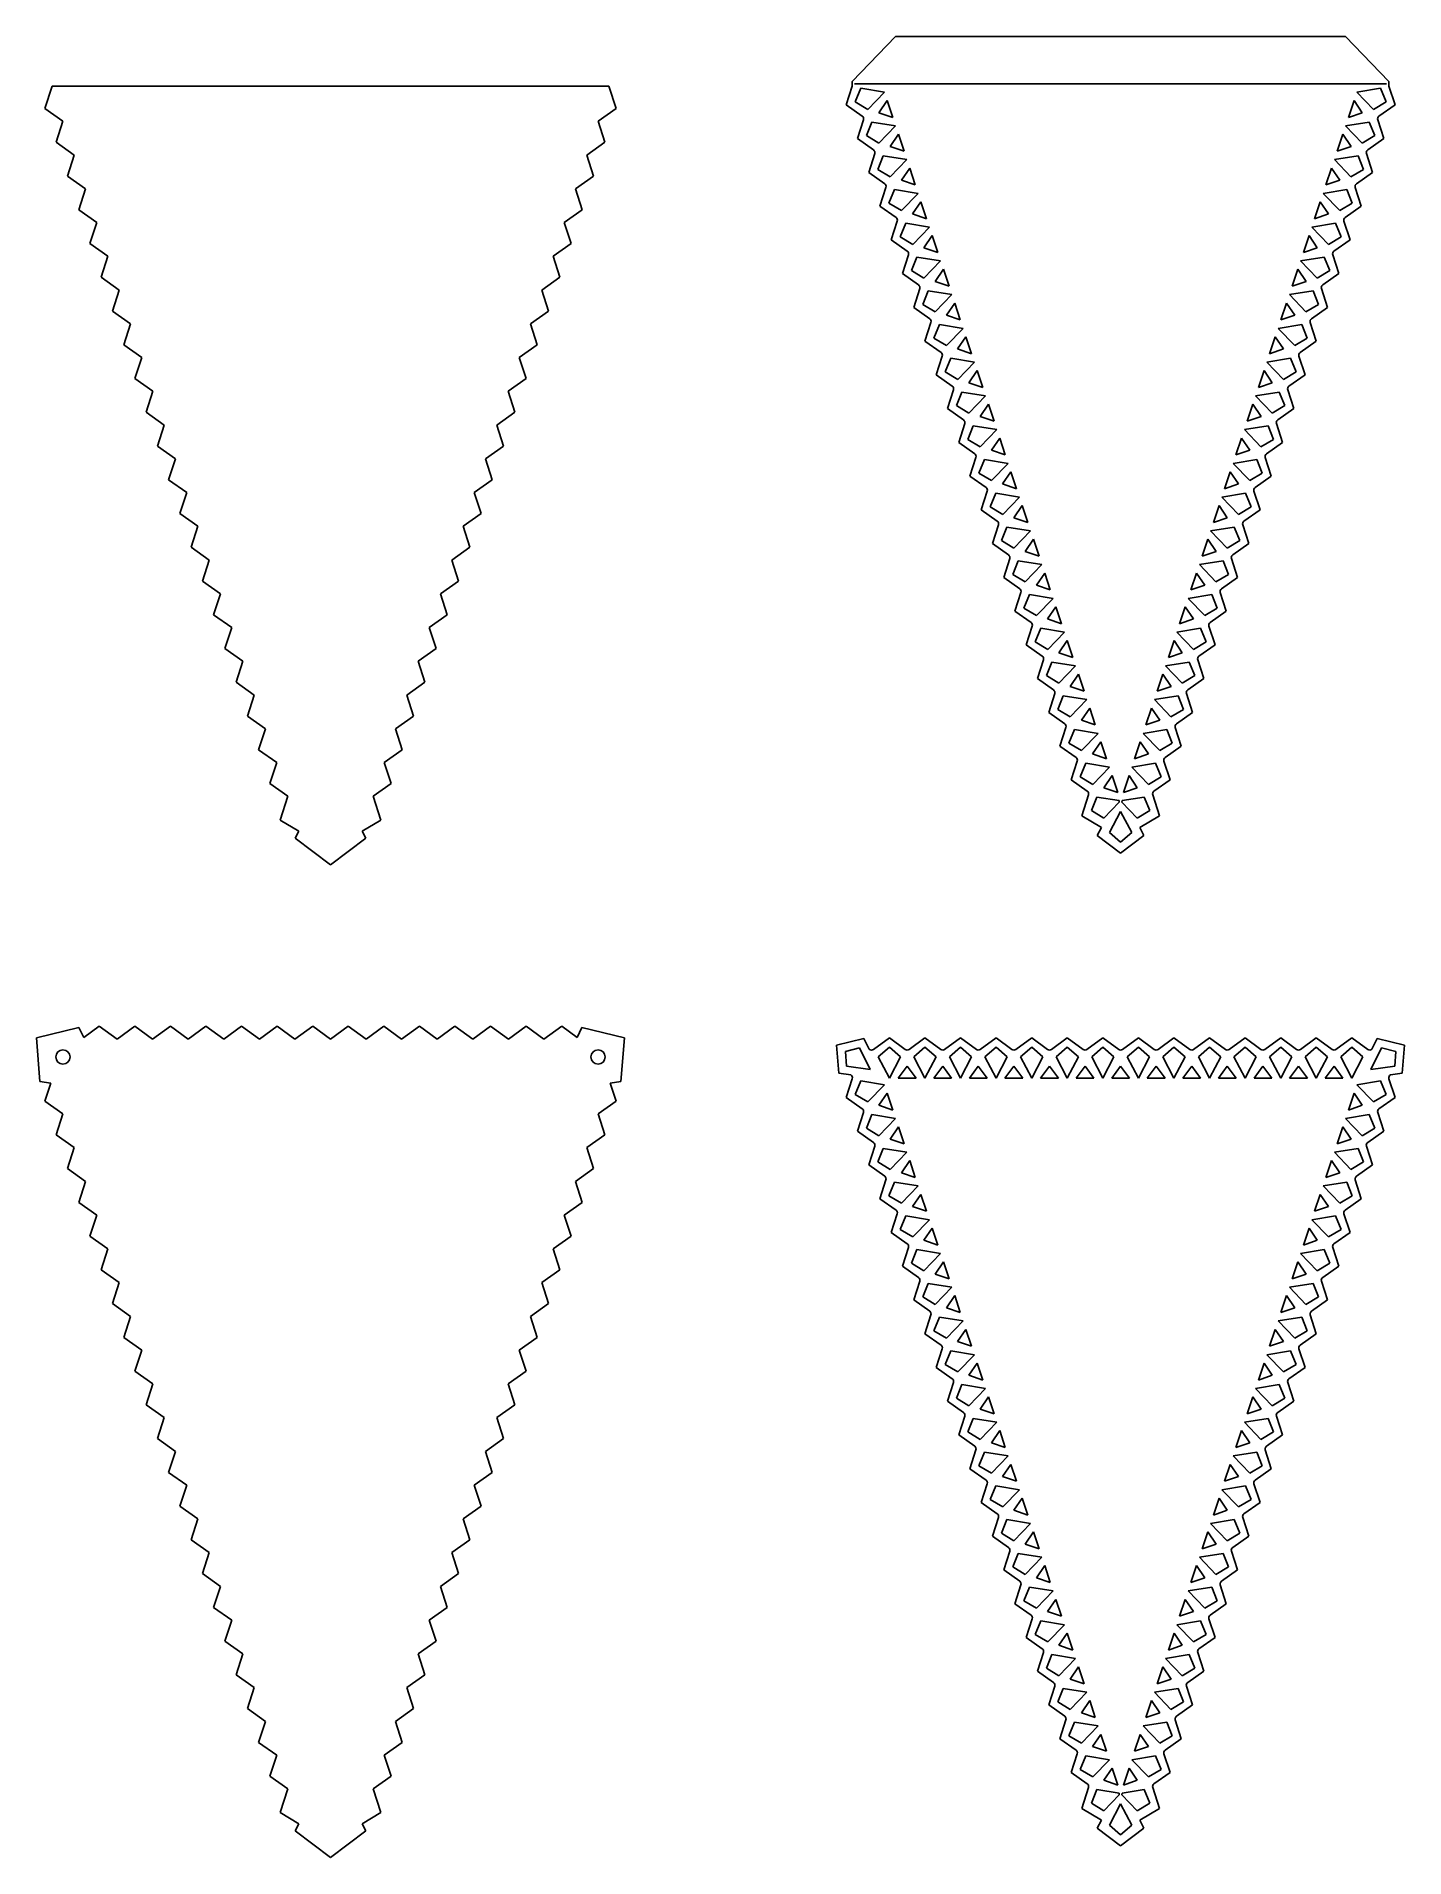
# Model space of a CAD drawing. Extents: x -1162 to -873, y 615 to 1000.
import ezdxf

# ---------------------------------------------------------------- set-up
doc = ezdxf.new("R2010")
doc.units = 0
doc.layers.get('0').update_dxf_attribs({"linetype": 'CONTINUOUS'})

msp = doc.modelspace()

# ---------------------------------------------------------------- linework, layer by layer
for p, q in [((-989.878614, 990.557107), (-980.701519, 1000.057107)), ((-980.701519, 1000.057107), (-885.591876, 1000.057107)), ((-885.591876, 1000.057107), (-876.414782, 990.557107)), ((-1160.541322, 984.808409), (-1159.008496, 989.557107)), ((-1159.008496, 989.557107), (-1041.34144, 989.557107)), ((-1039.808614, 984.808409), (-1041.34144, 989.557107)), ((-991.158051, 985.593409), (-989.878614, 989.557107)), ((-989.878614, 989.557107), (-989.878614, 990.557107)), ((-989.378614, 990.057107), (-876.914782, 990.057107)), ((-876.414782, 989.557107), (-876.414782, 990.557107)), ((-875.135345, 985.593409), (-876.414782, 989.557107)), ((-991.158051, 985.593409), (-987.756282, 983.190111)), ((-988.091414, 989.097715), (-989.254924, 986.227784)), ((-986.602157, 984.629945), (-989.254924, 986.227784)), ((-983.086842, 988.283812), (-988.091414, 989.097715)), ((-983.086842, 988.283812), (-986.602157, 984.629945)), ((-984.243486, 983.93476), (-982.492316, 986.500235)), ((-982.492316, 986.500235), (-981.303265, 982.933082)), ((-883.801079, 986.500235), (-884.99013, 982.933082)), ((-882.049909, 983.93476), (-883.801079, 986.500235)), ((-883.206553, 988.283812), (-878.201981, 989.097715)), ((-883.206553, 988.283812), (-879.691238, 984.629945)), ((-879.691238, 984.629945), (-877.038472, 986.227784)), ((-875.135345, 985.593409), (-878.537114, 983.190111)), ((-878.201981, 989.097715), (-877.038472, 986.227784)), ((-1160.541322, 984.808409), (-1156.729594, 982.115481)), ((-1158.163219, 977.674103), (-1156.729594, 982.115481)), ((-1039.808614, 984.808409), (-1043.620342, 982.115481)), ((-1042.186716, 977.674103), (-1043.620342, 982.115481)), ((-988.779949, 978.459103), (-987.500512, 982.422802)), ((-985.713311, 981.963408), (-986.876822, 979.093478)), ((-980.70874, 981.149506), (-985.713311, 981.963408)), ((-984.243486, 983.93476), (-981.303265, 982.933082)), ((-885.584656, 981.149506), (-880.580084, 981.963408)), ((-882.049909, 983.93476), (-884.99013, 982.933082)), ((-880.580084, 981.963408), (-879.416574, 979.093478)), ((-877.513447, 978.459103), (-878.792883, 982.422802)), ((-988.779949, 978.459103), (-985.378179, 976.055804)), ((-984.224055, 977.49564), (-986.876822, 979.093478)), ((-980.70874, 981.149506), (-984.224055, 977.49564)), ((-981.865384, 976.800455), (-980.114214, 979.365929)), ((-978.925163, 975.798776), (-980.114214, 979.365929)), ((-887.368232, 975.798776), (-886.179181, 979.365929)), ((-884.428011, 976.800455), (-886.179181, 979.365929)), ((-885.584656, 981.149506), (-882.06934, 977.49564)), ((-882.06934, 977.49564), (-879.416574, 979.093478)), ((-877.513447, 978.459103), (-880.915216, 976.055804)), ((-1158.163219, 977.674103), (-1154.351492, 974.981175)), ((-1155.785117, 970.539796), (-1154.351492, 974.981175)), ((-1042.186716, 977.674103), (-1045.998444, 974.981175)), ((-1044.564819, 970.539796), (-1045.998444, 974.981175)), ((-986.401846, 971.324797), (-985.12241, 975.288497)), ((-983.33521, 974.829103), (-984.498719, 971.959172)), ((-978.330638, 974.0152), (-983.33521, 974.829103)), ((-981.865384, 976.800455), (-978.925163, 975.798776)), ((-978.330638, 974.0152), (-981.845953, 970.361335)), ((-887.962758, 974.0152), (-882.958186, 974.829103)), ((-887.962758, 974.0152), (-884.447442, 970.361335)), ((-884.428011, 976.800455), (-887.368232, 975.798776)), ((-882.958186, 974.829103), (-881.794676, 971.959172)), ((-879.891549, 971.324797), (-881.170985, 975.288497)), ((-1155.785117, 970.539796), (-1151.97339, 967.846869)), ((-1044.564819, 970.539796), (-1048.376546, 967.846869)), ((-986.401846, 971.324797), (-983.000077, 968.921499)), ((-981.845953, 970.361335), (-984.498719, 971.959172)), ((-979.487282, 969.666149), (-977.736112, 972.231624)), ((-977.736112, 972.231624), (-976.547061, 968.66447)), ((-888.557283, 972.231624), (-889.746334, 968.66447)), ((-886.806113, 969.666149), (-888.557283, 972.231624)), ((-884.447442, 970.361335), (-881.794676, 971.959172)), ((-879.891549, 971.324797), (-883.293318, 968.921499)), ((-1153.407016, 963.405491), (-1151.97339, 967.846869)), ((-1046.94292, 963.405491), (-1048.376546, 967.846869)), ((-984.023744, 964.190491), (-982.744308, 968.154191)), ((-980.957108, 967.694798), (-982.120617, 964.824867)), ((-975.952536, 966.880894), (-980.957108, 967.694798)), ((-979.487282, 969.666149), (-976.547061, 968.66447)), ((-975.952536, 966.880894), (-979.467851, 963.227028)), ((-890.34086, 966.880894), (-885.336288, 967.694798)), ((-890.34086, 966.880894), (-886.825544, 963.227028)), ((-886.806113, 969.666149), (-889.746334, 968.66447)), ((-885.336288, 967.694798), (-884.172778, 964.824867)), ((-882.269651, 964.190491), (-883.549088, 968.154191)), ((-1153.407016, 963.405491), (-1149.595288, 960.712563)), ((-1046.94292, 963.405491), (-1050.754648, 960.712563)), ((-984.023744, 964.190491), (-980.621975, 961.787194)), ((-979.467851, 963.227028), (-982.120617, 964.824867)), ((-977.10918, 962.531843), (-975.35801, 965.097318)), ((-977.10918, 962.531843), (-974.168959, 961.530165)), ((-974.168959, 961.530165), (-975.35801, 965.097318)), ((-892.124436, 961.530165), (-890.935385, 965.097318)), ((-889.184215, 962.531843), (-892.124436, 961.530165)), ((-889.184215, 962.531843), (-890.935385, 965.097318)), ((-886.825544, 963.227028), (-884.172778, 964.824867)), ((-882.269651, 964.190491), (-885.67142, 961.787194)), ((-1151.028913, 956.271184), (-1149.595288, 960.712563)), ((-1049.321022, 956.271184), (-1050.754648, 960.712563)), ((-981.645642, 957.056185), (-980.366206, 961.019885)), ((-978.579006, 960.560491), (-979.742515, 957.690561)), ((-973.574434, 959.746588), (-978.579006, 960.560491)), ((-973.574434, 959.746588), (-977.089749, 956.092723)), ((-892.718962, 959.746588), (-887.71439, 960.560491)), ((-892.718962, 959.746588), (-889.203646, 956.092723)), ((-887.71439, 960.560491), (-886.55088, 957.690561)), ((-884.647753, 957.056185), (-885.92719, 961.019885)), ((-1151.028913, 956.271184), (-1147.217186, 953.578258)), ((-1049.321022, 956.271184), (-1053.13275, 953.578258)), ((-981.645642, 957.056185), (-978.243873, 954.652888)), ((-977.089749, 956.092723), (-979.742515, 957.690561)), ((-974.731078, 955.397537), (-972.979908, 957.963012)), ((-974.731078, 955.397537), (-971.790857, 954.395859)), ((-971.790857, 954.395859), (-972.979908, 957.963012)), ((-894.502538, 954.395859), (-893.313487, 957.963012)), ((-891.562317, 955.397537), (-894.502538, 954.395859)), ((-891.562317, 955.397537), (-893.313487, 957.963012)), ((-889.203646, 956.092723), (-886.55088, 957.690561)), ((-884.647753, 957.056185), (-888.049522, 954.652888)), ((-1148.650812, 949.136879), (-1147.217186, 953.578258)), ((-1051.699124, 949.136879), (-1053.13275, 953.578258)), ((-979.26754, 949.92188), (-977.988103, 953.885579)), ((-976.200904, 953.426186), (-977.364413, 950.556256)), ((-971.196332, 952.612283), (-976.200904, 953.426186)), ((-971.196332, 952.612283), (-974.711647, 948.958416)), ((-895.097064, 952.612283), (-890.092492, 953.426186)), ((-895.097064, 952.612283), (-891.581748, 948.958416)), ((-890.092492, 953.426186), (-888.928982, 950.556256)), ((-887.025855, 949.92188), (-888.305292, 953.885579)), ((-1148.650812, 949.136879), (-1144.839084, 946.443951)), ((-1051.699124, 949.136879), (-1055.510852, 946.443951)), ((-979.26754, 949.92188), (-975.865771, 947.518583)), ((-974.711647, 948.958416), (-977.364413, 950.556256)), ((-972.352976, 948.263231), (-970.601806, 950.828706)), ((-972.352976, 948.263231), (-969.412755, 947.261554)), ((-970.601806, 950.828706), (-969.412755, 947.261554)), ((-895.691589, 950.828706), (-896.88064, 947.261554)), ((-893.94042, 948.263231), (-896.88064, 947.261554)), ((-893.94042, 948.263231), (-895.691589, 950.828706)), ((-891.581748, 948.958416), (-888.928982, 950.556256)), ((-887.025855, 949.92188), (-890.427624, 947.518583)), ((-1146.272709, 942.002573), (-1144.839084, 946.443951)), ((-1054.077226, 942.002573), (-1055.510852, 946.443951)), ((-976.889438, 942.787574), (-975.610002, 946.751273)), ((-973.822801, 946.291879), (-974.986311, 943.42195)), ((-972.333545, 941.824111), (-974.986311, 943.42195)), ((-968.818229, 945.477977), (-973.822801, 946.291879)), ((-968.818229, 945.477977), (-972.333545, 941.824111)), ((-969.974874, 941.128926), (-968.223704, 943.6944)), ((-967.034653, 940.127248), (-968.223704, 943.6944)), ((-899.258742, 940.127248), (-898.069692, 943.6944)), ((-896.318522, 941.128926), (-898.069692, 943.6944)), ((-897.475166, 945.477977), (-892.470594, 946.291879)), ((-897.475166, 945.477977), (-893.95985, 941.824111)), ((-893.95985, 941.824111), (-891.307084, 943.42195)), ((-892.470594, 946.291879), (-891.307084, 943.42195)), ((-889.403957, 942.787574), (-890.683394, 946.751273)), ((-1146.272709, 942.002573), (-1142.460982, 939.309646)), ((-1054.077226, 942.002573), (-1057.888954, 939.309646)), ((-976.889438, 942.787574), (-973.487669, 940.384276)), ((-974.511336, 935.653268), (-973.2319, 939.616968)), ((-969.974874, 941.128926), (-967.034653, 940.127248)), ((-896.318522, 941.128926), (-899.258742, 940.127248)), ((-891.782059, 935.653268), (-893.061496, 939.616968)), ((-889.403957, 942.787574), (-892.805727, 940.384276)), ((-1143.894608, 934.868267), (-1142.460982, 939.309646)), ((-1056.455328, 934.868267), (-1057.888954, 939.309646)), ((-974.511336, 935.653268), (-971.109567, 933.24997)), ((-971.444699, 939.157574), (-972.608209, 936.287644)), ((-969.955443, 934.689806), (-972.608209, 936.287644)), ((-966.440127, 938.343671), (-971.444699, 939.157574)), ((-966.440127, 938.343671), (-969.955443, 934.689806)), ((-967.596772, 933.99462), (-965.845602, 936.560095)), ((-965.845602, 936.560095), (-964.656551, 932.992942)), ((-900.447793, 936.560095), (-901.636845, 932.992942)), ((-898.696624, 933.99462), (-900.447793, 936.560095)), ((-899.853268, 938.343671), (-894.848696, 939.157574)), ((-899.853268, 938.343671), (-896.337952, 934.689806)), ((-896.337952, 934.689806), (-893.685186, 936.287644)), ((-891.782059, 935.653268), (-895.183828, 933.24997)), ((-894.848696, 939.157574), (-893.685186, 936.287644)), ((-1143.894608, 934.868267), (-1140.08288, 932.175339)), ((-1141.516505, 927.733961), (-1140.08288, 932.175339)), ((-1056.455328, 934.868267), (-1060.267056, 932.175339)), ((-1058.83343, 927.733961), (-1060.267056, 932.175339)), ((-972.133234, 928.518963), (-970.853797, 932.482662)), ((-969.066597, 932.023269), (-970.230107, 929.153338)), ((-964.062025, 931.209366), (-969.066597, 932.023269)), ((-967.596772, 933.99462), (-964.656551, 932.992942)), ((-902.23137, 931.209366), (-897.226798, 932.023269)), ((-898.696624, 933.99462), (-901.636845, 932.992942)), ((-897.226798, 932.023269), (-896.063288, 929.153338)), ((-894.160161, 928.518963), (-895.439598, 932.482662)), ((-972.133234, 928.518963), (-968.731465, 926.115665)), ((-967.577341, 927.555499), (-970.230107, 929.153338)), ((-964.062025, 931.209366), (-967.577341, 927.555499)), ((-965.21867, 926.860315), (-963.4675, 929.425789)), ((-962.278449, 925.858636), (-963.4675, 929.425789)), ((-904.014947, 925.858636), (-902.825896, 929.425789)), ((-901.074726, 926.860315), (-902.825896, 929.425789)), ((-902.23137, 931.209366), (-898.716055, 927.555499)), ((-898.716055, 927.555499), (-896.063288, 929.153338)), ((-894.160161, 928.518963), (-897.56193, 926.115665)), ((-1141.516505, 927.733961), (-1137.704778, 925.041034)), ((-1139.138403, 920.599655), (-1137.704778, 925.041034)), ((-1058.83343, 927.733961), (-1062.645158, 925.041034)), ((-1061.211532, 920.599655), (-1062.645158, 925.041034)), ((-969.755132, 921.384657), (-968.475695, 925.348356)), ((-966.688495, 924.888963), (-967.852005, 922.019032)), ((-961.683923, 924.07506), (-966.688495, 924.888963)), ((-965.21867, 926.860315), (-962.278449, 925.858636)), ((-961.683923, 924.07506), (-965.199239, 920.421194)), ((-904.609472, 924.07506), (-899.6049, 924.888963)), ((-904.609472, 924.07506), (-901.094157, 920.421194)), ((-901.074726, 926.860315), (-904.014947, 925.858636)), ((-899.6049, 924.888963), (-898.441391, 922.019032)), ((-896.538264, 921.384657), (-897.8177, 925.348356)), ((-1139.138403, 920.599655), (-1135.326676, 917.906728)), ((-1061.211532, 920.599655), (-1065.02326, 917.906728)), ((-969.755132, 921.384657), (-966.353363, 918.981358)), ((-965.199239, 920.421194), (-967.852005, 922.019032)), ((-962.840568, 919.726009), (-961.089398, 922.291483)), ((-961.089398, 922.291483), (-959.900347, 918.72433)), ((-905.203998, 922.291483), (-906.393049, 918.72433)), ((-903.452828, 919.726009), (-905.203998, 922.291483)), ((-901.094157, 920.421194), (-898.441391, 922.019032)), ((-896.538264, 921.384657), (-899.940033, 918.981358)), ((-1136.760302, 913.46535), (-1135.326676, 917.906728)), ((-1063.589634, 913.46535), (-1065.02326, 917.906728)), ((-967.37703, 914.250351), (-966.097593, 918.214051)), ((-964.310393, 917.754657), (-965.473903, 914.884727)), ((-959.305821, 916.940754), (-964.310393, 917.754657)), ((-962.840568, 919.726009), (-959.900347, 918.72433)), ((-959.305821, 916.940754), (-962.821137, 913.286889)), ((-906.987574, 916.940754), (-901.983002, 917.754657)), ((-906.987574, 916.940754), (-903.472259, 913.286889)), ((-903.452828, 919.726009), (-906.393049, 918.72433)), ((-901.983002, 917.754657), (-900.819492, 914.884727)), ((-898.916365, 914.250351), (-900.195802, 918.214051)), ((-1136.760302, 913.46535), (-1132.948574, 910.772422)), ((-1063.589634, 913.46535), (-1067.401362, 910.772422)), ((-967.37703, 914.250351), (-963.975261, 911.847053)), ((-962.821137, 913.286889), (-965.473903, 914.884727)), ((-960.462465, 912.591702), (-958.711296, 915.157178)), ((-960.462465, 912.591702), (-957.522244, 911.590024)), ((-957.522244, 911.590024), (-958.711296, 915.157178)), ((-908.771151, 911.590024), (-907.5821, 915.157178)), ((-905.83093, 912.591702), (-908.771151, 911.590024)), ((-905.83093, 912.591702), (-907.5821, 915.157178)), ((-903.472259, 913.286889), (-900.819492, 914.884727)), ((-898.916365, 914.250351), (-902.318135, 911.847053)), ((-1134.382199, 906.331043), (-1132.948574, 910.772422)), ((-1065.967736, 906.331043), (-1067.401362, 910.772422)), ((-964.998928, 907.116045), (-963.719491, 911.079745)), ((-961.932291, 910.620351), (-963.095801, 907.750421)), ((-956.927719, 909.806448), (-961.932291, 910.620351)), ((-956.927719, 909.806448), (-960.443035, 906.152583)), ((-909.365676, 909.806448), (-904.361104, 910.620351)), ((-909.365676, 909.806448), (-905.850361, 906.152583)), ((-904.361104, 910.620351), (-903.197595, 907.750421)), ((-901.294468, 907.116045), (-902.573904, 911.079745)), ((-1134.382199, 906.331043), (-1130.570472, 903.638116)), ((-1065.967736, 906.331043), (-1069.779464, 903.638116)), ((-964.998928, 907.116045), (-961.597159, 904.712748)), ((-960.443035, 906.152583), (-963.095801, 907.750421)), ((-958.084363, 905.457397), (-956.333194, 908.022873)), ((-958.084363, 905.457397), (-955.144143, 904.455719)), ((-956.333194, 908.022873), (-955.144143, 904.455719)), ((-909.960202, 908.022873), (-911.149253, 904.455719)), ((-908.209032, 905.457397), (-911.149253, 904.455719)), ((-908.209032, 905.457397), (-909.960202, 908.022873)), ((-905.850361, 906.152583), (-903.197595, 907.750421)), ((-901.294468, 907.116045), (-904.696237, 904.712748)), ((-1132.004098, 899.196738), (-1130.570472, 903.638116)), ((-1068.345838, 899.196738), (-1069.779464, 903.638116)), ((-962.620826, 899.981739), (-961.341389, 903.945439)), ((-959.554189, 903.486045), (-960.717699, 900.616115)), ((-954.549617, 902.672142), (-959.554189, 903.486045)), ((-954.549617, 902.672142), (-958.064932, 899.018276)), ((-955.706261, 898.323091), (-953.955091, 900.888565)), ((-952.766041, 897.321414), (-953.955091, 900.888565)), ((-913.527355, 897.321414), (-912.338304, 900.888565)), ((-910.587134, 898.323091), (-912.338304, 900.888565)), ((-911.743778, 902.672142), (-906.739207, 903.486045)), ((-911.743778, 902.672142), (-908.228463, 899.018276)), ((-906.739207, 903.486045), (-905.575697, 900.616115)), ((-903.67257, 899.981739), (-904.952006, 903.945439)), ((-1132.004098, 899.196738), (-1128.19237, 896.50381)), ((-1068.345838, 899.196738), (-1072.157566, 896.50381)), ((-962.620826, 899.981739), (-959.219057, 897.578442)), ((-958.064932, 899.018276), (-960.717699, 900.616115)), ((-955.706261, 898.323091), (-952.766041, 897.321414)), ((-910.587134, 898.323091), (-913.527355, 897.321414)), ((-908.228463, 899.018276), (-905.575697, 900.616115)), ((-903.67257, 899.981739), (-907.074339, 897.578442)), ((-1129.625995, 892.062431), (-1128.19237, 896.50381)), ((-1070.72394, 892.062431), (-1072.157566, 896.50381)), ((-960.242724, 892.847434), (-958.963287, 896.811133)), ((-957.176087, 896.351739), (-958.339597, 893.48181)), ((-955.686831, 891.883971), (-958.339597, 893.48181)), ((-952.171515, 895.537837), (-957.176087, 896.351739)), ((-952.171515, 895.537837), (-955.686831, 891.883971)), ((-953.328159, 891.188784), (-951.576989, 893.754258)), ((-950.387938, 890.187107), (-951.576989, 893.754258)), ((-914.716405, 893.754262), (-915.905457, 890.187109)), ((-912.965235, 891.188787), (-914.716405, 893.754262)), ((-914.12188, 895.537837), (-909.117309, 896.351739)), ((-914.12188, 895.537837), (-910.606565, 891.883971)), ((-910.606565, 891.883971), (-907.953799, 893.48181)), ((-909.117309, 896.351739), (-907.953799, 893.48181)), ((-906.050672, 892.847434), (-907.330108, 896.811133)), ((-1129.625995, 892.062431), (-1125.814268, 889.369505)), ((-1127.247894, 884.928126), (-1125.814268, 889.369505)), ((-1070.72394, 892.062431), (-1074.535668, 889.369505)), ((-1073.102042, 884.928126), (-1074.535668, 889.369505)), ((-960.242724, 892.847434), (-956.840954, 890.444136)), ((-957.864622, 885.713129), (-956.585185, 889.676827)), ((-953.328159, 891.188784), (-950.387938, 890.187107)), ((-912.965235, 891.188787), (-915.905457, 890.187109)), ((-908.428774, 885.713129), (-909.708211, 889.676827)), ((-906.050672, 892.847434), (-909.452441, 890.444136)), ((-957.864622, 885.713129), (-954.462852, 883.30983)), ((-954.797986, 889.217434), (-955.961496, 886.347504)), ((-953.308729, 884.749665), (-955.961496, 886.347504)), ((-949.793413, 888.403532), (-954.797986, 889.217434)), ((-949.793413, 888.403532), (-953.308729, 884.749665)), ((-950.950058, 884.05448), (-949.198888, 886.619955)), ((-949.198888, 886.619955), (-948.009836, 883.052802)), ((-917.094508, 886.619955), (-918.283559, 883.052802)), ((-915.343337, 884.05448), (-917.094508, 886.619955)), ((-916.499982, 888.403532), (-911.49541, 889.217434)), ((-916.499982, 888.403532), (-912.984666, 884.749665)), ((-912.984666, 884.749665), (-910.3319, 886.347504)), ((-908.428774, 885.713129), (-911.830543, 883.30983)), ((-911.49541, 889.217434), (-910.3319, 886.347504)), ((-1127.247894, 884.928126), (-1123.436166, 882.235198)), ((-1124.869792, 877.793819), (-1123.436166, 882.235198)), ((-1073.102042, 884.928126), (-1076.913769, 882.235198)), ((-1075.480144, 877.793819), (-1076.913769, 882.235198)), ((-955.486519, 878.578822), (-954.207083, 882.542522)), ((-952.419884, 882.083128), (-953.583393, 879.213197)), ((-947.415311, 881.269225), (-952.419884, 882.083128)), ((-950.950058, 884.05448), (-948.009836, 883.052802)), ((-918.878085, 881.269225), (-913.873512, 882.083128)), ((-915.343337, 884.05448), (-918.283559, 883.052802)), ((-913.873512, 882.083128), (-912.710002, 879.213197)), ((-910.806876, 878.578822), (-912.086312, 882.542522)), ((-1124.869792, 877.793819), (-1121.058064, 875.100893)), ((-1075.480144, 877.793819), (-1079.291872, 875.100893)), ((-955.486519, 878.578822), (-952.08475, 876.175524)), ((-950.930627, 877.61536), (-953.583393, 879.213197)), ((-947.415311, 881.269225), (-950.930627, 877.61536)), ((-948.571956, 876.920174), (-946.820785, 879.485648)), ((-945.631734, 875.918496), (-946.820785, 879.485648)), ((-920.661661, 875.918496), (-919.47261, 879.485648)), ((-917.721439, 876.920174), (-919.47261, 879.485648)), ((-918.878085, 881.269225), (-915.362768, 877.61536)), ((-915.362768, 877.61536), (-912.710002, 879.213197)), ((-910.806876, 878.578822), (-914.208645, 876.175524)), ((-1122.49169, 870.659514), (-1121.058064, 875.100893)), ((-1077.858246, 870.659514), (-1079.291872, 875.100893)), ((-953.108417, 871.444517), (-951.828981, 875.408217)), ((-950.041782, 874.948823), (-951.205291, 872.078892)), ((-945.037209, 874.13492), (-950.041782, 874.948823)), ((-948.571956, 876.920174), (-945.631734, 875.918496)), ((-945.037209, 874.13492), (-948.552525, 870.481054)), ((-921.256187, 874.13492), (-916.251614, 874.948823)), ((-921.256187, 874.13492), (-917.74087, 870.481054)), ((-917.721439, 876.920174), (-920.661661, 875.918496)), ((-916.251614, 874.948823), (-915.088104, 872.078892)), ((-913.184978, 871.444517), (-914.464414, 875.408217)), ((-1122.49169, 870.659514), (-1118.679962, 867.966586)), ((-1077.858246, 870.659514), (-1081.669973, 867.966586)), ((-953.108417, 871.444517), (-949.706648, 869.041219)), ((-948.552525, 870.481054), (-951.205291, 872.078892)), ((-946.193854, 869.785867), (-944.442683, 872.351343)), ((-944.442683, 872.351343), (-943.253632, 868.78419)), ((-921.850712, 872.351343), (-923.039763, 868.78419)), ((-920.099542, 869.785867), (-921.850712, 872.351343)), ((-917.74087, 870.481054), (-915.088104, 872.078892)), ((-913.184978, 871.444517), (-916.586747, 869.041219)), ((-1120.113588, 863.525208), (-1118.679962, 867.966586)), ((-1080.236348, 863.525208), (-1081.669973, 867.966586)), ((-950.730315, 864.310211), (-949.450879, 868.27391)), ((-947.66368, 867.814517), (-948.827189, 864.944587)), ((-942.659107, 867.000615), (-947.66368, 867.814517)), ((-946.193854, 869.785867), (-943.253632, 868.78419)), ((-942.659107, 867.000615), (-946.174423, 863.346747)), ((-923.634289, 867.000615), (-918.629716, 867.814517)), ((-923.634289, 867.000615), (-920.118972, 863.346747)), ((-920.099542, 869.785867), (-923.039763, 868.78419)), ((-918.629716, 867.814517), (-917.466206, 864.944587)), ((-915.56308, 864.310211), (-916.842517, 868.27391)), ((-1120.113588, 863.525208), (-1116.30186, 860.832281)), ((-1080.236348, 863.525208), (-1084.048076, 860.832281)), ((-950.730315, 864.310211), (-947.328546, 861.906913)), ((-946.174423, 863.346747), (-948.827189, 864.944587)), ((-943.815752, 862.651562), (-942.064581, 865.217038)), ((-943.815752, 862.651562), (-940.87553, 861.649884)), ((-940.87553, 861.649884), (-942.064581, 865.217038)), ((-925.417865, 861.649884), (-924.228814, 865.217038)), ((-922.477644, 862.651562), (-925.417865, 861.649884)), ((-922.477644, 862.651562), (-924.228814, 865.217038)), ((-920.118972, 863.346747), (-917.466206, 864.944587)), ((-915.56308, 864.310211), (-918.964849, 861.906913)), ((-1117.735486, 856.390902), (-1116.30186, 860.832281)), ((-1082.61445, 856.390902), (-1084.048076, 860.832281)), ((-948.352213, 857.175904), (-947.072777, 861.139605)), ((-945.285577, 860.68021), (-946.449087, 857.81028)), ((-940.281004, 859.866307), (-945.285577, 860.68021)), ((-940.281004, 859.866307), (-943.796321, 856.212442)), ((-926.012391, 859.866307), (-921.007818, 860.68021)), ((-926.012391, 859.866307), (-922.497074, 856.212442)), ((-921.007818, 860.68021), (-919.844308, 857.81028)), ((-917.941182, 857.175904), (-919.220619, 861.139605)), ((-1117.735486, 856.390902), (-1113.923758, 853.697975)), ((-1082.61445, 856.390902), (-1086.426177, 853.697975)), ((-948.352213, 857.175904), (-944.950444, 854.772607)), ((-943.796321, 856.212442), (-946.449087, 857.81028)), ((-941.43765, 855.517257), (-939.686479, 858.082732)), ((-941.43765, 855.517257), (-938.497428, 854.515579)), ((-939.686479, 858.082732), (-938.497428, 854.515579)), ((-926.606916, 858.082732), (-927.795967, 854.515579)), ((-924.855745, 855.517257), (-927.795967, 854.515579)), ((-924.855745, 855.517257), (-926.606916, 858.082732)), ((-922.497074, 856.212442), (-919.844308, 857.81028)), ((-917.941182, 857.175904), (-921.342951, 854.772607)), ((-1115.357384, 849.256596), (-1113.923758, 853.697975)), ((-1084.992552, 849.256596), (-1086.426177, 853.697975)), ((-945.974111, 850.041599), (-944.694675, 854.0053)), ((-942.907475, 853.545905), (-944.070985, 850.675975)), ((-937.902902, 852.732002), (-942.907475, 853.545905)), ((-937.902902, 852.732002), (-941.418219, 849.078137)), ((-939.059548, 848.382951), (-937.308377, 850.948426)), ((-936.119326, 847.381273), (-937.308377, 850.948426)), ((-930.17407, 847.381273), (-928.985019, 850.948426)), ((-927.233848, 848.382951), (-928.985019, 850.948426)), ((-928.390493, 852.732002), (-923.38592, 853.545905)), ((-928.390493, 852.732002), (-924.875176, 849.078137)), ((-923.38592, 853.545905), (-922.22241, 850.675975)), ((-920.319284, 850.041599), (-921.598721, 854.0053)), ((-1115.357384, 849.256596), (-1111.545656, 846.563669)), ((-1084.992552, 849.256596), (-1088.804279, 846.563669)), ((-945.974111, 850.041599), (-942.572342, 847.638302)), ((-941.418219, 849.078137), (-944.070985, 850.675975)), ((-939.059548, 848.382951), (-936.119326, 847.381273)), ((-927.233848, 848.382951), (-930.17407, 847.381273)), ((-924.875176, 849.078137), (-922.22241, 850.675975)), ((-920.319284, 850.041599), (-923.721053, 847.638302)), ((-1112.979282, 842.12229), (-1111.545656, 846.563669)), ((-1087.370654, 842.12229), (-1088.804279, 846.563669)), ((-943.596009, 842.907294), (-942.316572, 846.870993)), ((-940.529373, 846.4116), (-941.692883, 843.541669)), ((-939.040117, 841.94383), (-941.692883, 843.541669)), ((-935.524801, 845.597697), (-940.529373, 846.4116)), ((-935.524801, 845.597697), (-939.040117, 841.94383)), ((-936.681446, 841.248645), (-934.930275, 843.81412)), ((-934.930275, 843.81412), (-933.741224, 840.246967)), ((-931.36312, 843.81412), (-932.552172, 840.246967)), ((-929.61195, 841.248645), (-931.36312, 843.81412)), ((-930.768595, 845.597697), (-925.764022, 846.4116)), ((-930.768595, 845.597697), (-927.253279, 841.94383)), ((-927.253279, 841.94383), (-924.600512, 843.541669)), ((-925.764022, 846.4116), (-924.600512, 843.541669)), ((-922.697386, 842.907294), (-923.976823, 846.870993)), ((-1112.979282, 842.12229), (-1109.167555, 839.429363)), ((-1110.786404, 834.414159), (-1109.167555, 839.429363)), ((-1087.370654, 842.12229), (-1091.182381, 839.429363)), ((-1089.563533, 834.414161), (-1091.182381, 839.429363)), ((-943.596009, 842.907294), (-940.19424, 840.503997)), ((-941.367649, 835.309086), (-939.93847, 839.736687)), ((-938.151272, 839.277295), (-939.314781, 836.407364)), ((-933.484845, 838.518385), (-938.151272, 839.277295)), ((-936.681446, 841.248645), (-933.741224, 840.246967)), ((-932.80855, 838.518385), (-928.142124, 839.277295)), ((-929.61195, 841.248645), (-932.552172, 840.246967)), ((-928.142124, 839.277295), (-926.978614, 836.407364)), ((-924.925746, 835.309086), (-926.354925, 839.736687)), ((-922.697386, 842.907294), (-926.099155, 840.503997)), ((-936.662015, 834.809525), (-939.314781, 836.407364)), ((-933.432611, 838.16621), (-936.662015, 834.809525)), ((-933.146697, 836.238489), (-935.501418, 831.748113)), ((-933.484845, 838.518385), (-933.432611, 838.16621)), ((-933.146697, 836.238489), (-930.791977, 831.748113)), ((-932.860783, 838.16621), (-932.80855, 838.518385)), ((-932.860783, 838.16621), (-929.631381, 834.809525)), ((-929.631381, 834.809525), (-926.978614, 836.407364)), ((-1106.881607, 832.062184), (-1110.786404, 834.414159)), ((-1106.881607, 832.062184), (-1107.654671, 830.587975)), ((-1093.468334, 832.062184), (-1089.563533, 834.414161)), ((-1093.468334, 832.062184), (-1092.69527, 830.587974)), ((-937.206656, 832.802797), (-941.367649, 835.309086)), ((-937.206656, 832.802797), (-938.069305, 831.157754)), ((-935.501418, 831.748113), (-933.146697, 829.736759)), ((-930.791977, 831.748113), (-933.146697, 829.736759)), ((-929.086739, 832.802797), (-924.925746, 835.309086)), ((-929.086739, 832.802797), (-928.22409, 831.157753)), ((-1107.654671, 830.587975), (-1100.17497, 824.909589)), ((-1092.69527, 830.587974), (-1100.17497, 824.909589)), ((-938.069305, 831.157754), (-933.146697, 827.420643)), ((-928.22409, 831.157753), (-933.146697, 827.420643)), ((-1153.342312, 790.556532), (-1162.338222, 788.371884)), ((-1152.306771, 788.477838), (-1153.342312, 790.556532)), ((-1149.05639, 790.867615), (-1152.306771, 788.477838)), ((-1149.05639, 790.867615), (-1145.29628, 788.103071)), ((-1141.53617, 790.867615), (-1145.29628, 788.103071)), ((-1141.53617, 790.867615), (-1137.776062, 788.103071)), ((-1134.015953, 790.867615), (-1137.776062, 788.103071)), ((-1134.015953, 790.867615), (-1130.255843, 788.103071)), ((-1126.495733, 790.867615), (-1130.255843, 788.103071)), ((-1126.495733, 790.867615), (-1122.735625, 788.103071)), ((-1118.975516, 790.867615), (-1122.735625, 788.103071)), ((-1118.975516, 790.867615), (-1115.215406, 788.10307)), ((-1111.455296, 790.867614), (-1115.215406, 788.10307)), ((-1111.455296, 790.867614), (-1107.695188, 788.10307)), ((-1103.935079, 790.867614), (-1107.695188, 788.10307)), ((-1103.935079, 790.867614), (-1100.174969, 788.10307)), ((-1096.414859, 790.867613), (-1100.174969, 788.10307)), ((-1096.414859, 790.867613), (-1092.654751, 788.103069)), ((-1088.894642, 790.867614), (-1092.654751, 788.103069)), ((-1088.894642, 790.867614), (-1085.134532, 788.103069)), ((-1081.374422, 790.867613), (-1085.134532, 788.103069)), ((-1081.374422, 790.867613), (-1077.614314, 788.103069)), ((-1073.854205, 790.867613), (-1077.614314, 788.103069)), ((-1073.854205, 790.867613), (-1070.094095, 788.103069)), ((-1066.333985, 790.867612), (-1070.094095, 788.103069)), ((-1066.333985, 790.867612), (-1062.573877, 788.103068)), ((-1058.813768, 790.867612), (-1062.573877, 788.103068)), ((-1058.813768, 790.867612), (-1055.053658, 788.103068)), ((-1051.293548, 790.867612), (-1055.053658, 788.103068)), ((-1051.293546, 790.867615), (-1048.043165, 788.477838)), ((-1048.043165, 788.477838), (-1047.007623, 790.556532)), ((-1047.007623, 790.556532), (-1038.011714, 788.371884)), ((-1161.586684, 779.14506), (-1162.338222, 788.371884)), ((-1038.763251, 779.14506), (-1038.011714, 788.371884)), ((-987.392683, 788.236454), (-993.177864, 786.831528)), ((-992.694557, 780.897849), (-993.177864, 786.831528)), ((-988.325222, 786.230631), (-991.334568, 785.499814)), ((-991.083161, 782.413222), (-991.334568, 785.499814)), ((-986.064355, 781.692277), (-988.325222, 786.230631)), ((-986.271487, 785.985821), (-987.392683, 788.236454)), ((-982.028119, 788.385227), (-985.383821, 785.918015)), ((-984.382839, 784.367801), (-982.028119, 786.379155)), ((-982.028119, 788.385227), (-978.672416, 785.918015)), ((-979.673398, 784.367801), (-982.028119, 786.379155)), ((-974.5079, 788.385227), (-977.863603, 785.918015)), ((-976.862621, 784.367801), (-974.5079, 786.379155)), ((-974.5079, 788.385227), (-971.152198, 785.918015)), ((-972.15318, 784.367801), (-974.5079, 786.379155)), ((-966.987682, 788.385227), (-970.343384, 785.918015)), ((-969.342403, 784.367801), (-966.987682, 786.379155)), ((-966.987682, 788.385227), (-963.63198, 785.918015)), ((-964.63296, 784.367801), (-966.987682, 786.379155)), ((-959.467463, 788.385227), (-962.823165, 785.918015)), ((-961.822184, 784.367801), (-959.467463, 786.379155)), ((-959.467463, 788.385227), (-956.11176, 785.918015)), ((-957.112742, 784.367801), (-959.467463, 786.379155)), ((-951.947245, 788.385227), (-955.302947, 785.918015)), ((-954.301965, 784.367801), (-951.947245, 786.379155)), ((-951.947245, 788.385227), (-948.591542, 785.918015)), ((-949.592524, 784.367801), (-951.947245, 786.379155)), ((-944.427026, 788.385227), (-947.782728, 785.918015)), ((-946.781747, 784.367801), (-944.427026, 786.379155)), ((-944.427026, 788.385227), (-941.071324, 785.918015)), ((-942.072305, 784.367801), (-944.427026, 786.379155)), ((-936.906807, 788.385227), (-940.262509, 785.918015)), ((-939.261528, 784.367801), (-936.906807, 786.379155)), ((-936.906807, 788.385227), (-933.551105, 785.918015)), ((-934.552086, 784.367801), (-936.906807, 786.379155)), ((-929.386589, 788.385227), (-932.742291, 785.918015)), ((-931.741309, 784.367801), (-929.386589, 786.379155)), ((-929.386589, 788.385227), (-926.030886, 785.918015)), ((-927.031868, 784.367801), (-929.386589, 786.379155)), ((-921.866371, 788.385227), (-925.222072, 785.918015)), ((-924.221091, 784.367802), (-921.866371, 786.379156)), ((-921.866371, 788.385227), (-918.510668, 785.918015)), ((-919.511649, 784.367802), (-921.866371, 786.379156)), ((-914.346151, 788.385227), (-917.701854, 785.918015)), ((-916.700872, 784.367802), (-914.346151, 786.379156)), ((-914.346151, 788.385227), (-910.990449, 785.918015)), ((-911.991431, 784.367802), (-914.346151, 786.379156)), ((-906.825933, 788.385227), (-910.181636, 785.918015)), ((-909.180654, 784.367802), (-906.825933, 786.379156)), ((-906.825933, 788.385227), (-903.470231, 785.918015)), ((-904.471212, 784.367802), (-906.825933, 786.379156)), ((-899.305715, 788.385227), (-902.661416, 785.918015)), ((-901.660436, 784.367802), (-899.305715, 786.379156)), ((-899.305715, 788.385227), (-895.950012, 785.918015)), ((-896.950993, 784.367802), (-899.305715, 786.379156)), ((-891.785495, 788.385227), (-895.141198, 785.918015)), ((-894.140216, 784.367802), (-891.785495, 786.379156)), ((-891.785495, 788.385227), (-888.429793, 785.918015)), ((-889.430775, 784.367802), (-891.785495, 786.379156)), ((-884.265277, 788.385227), (-887.62098, 785.918015)), ((-886.619998, 784.367802), (-884.265277, 786.379156)), ((-884.265277, 788.385227), (-880.909575, 785.918015)), ((-881.910557, 784.367802), (-884.265277, 786.379156)), ((-880.229041, 781.692277), (-877.968173, 786.230631)), ((-880.021909, 785.985821), (-878.900712, 788.236454)), ((-878.900712, 788.236454), (-873.115532, 786.831528)), ((-877.968173, 786.230631), (-874.958828, 785.499814)), ((-875.210234, 782.413222), (-874.958828, 785.499814)), ((-873.598838, 780.897849), (-873.115532, 786.831528)), ((-986.064355, 781.692277), (-991.083161, 782.413222)), ((-982.028119, 779.877426), (-984.382839, 784.367801)), ((-982.028119, 779.877426), (-979.673398, 784.367801)), ((-978.26801, 782.350006), (-980.148064, 779.877426)), ((-978.26801, 782.350006), (-976.387955, 779.877426)), ((-974.5079, 779.877426), (-976.862621, 784.367801)), ((-974.5079, 779.877426), (-972.15318, 784.367801)), ((-970.747791, 782.350006), (-972.627846, 779.877426)), ((-970.747791, 782.350006), (-968.867736, 779.877426)), ((-966.987682, 779.877426), (-969.342403, 784.367801)), ((-966.987682, 779.877426), (-964.63296, 784.367801)), ((-963.227573, 782.350006), (-965.107627, 779.877426)), ((-963.227573, 782.350006), (-961.347518, 779.877426)), ((-959.467463, 779.877426), (-961.822184, 784.367801)), ((-959.467463, 779.877426), (-957.112742, 784.367801)), ((-955.707354, 782.350006), (-957.587408, 779.877426)), ((-955.707354, 782.350006), (-953.827299, 779.877426)), ((-951.947245, 779.877426), (-954.301965, 784.367801)), ((-951.947245, 779.877426), (-949.592524, 784.367801)), ((-948.187135, 782.350006), (-950.06719, 779.877426)), ((-948.187135, 782.350006), (-946.30708, 779.877426)), ((-944.427026, 779.877426), (-946.781747, 784.367801)), ((-944.427026, 779.877426), (-942.072305, 784.367801)), ((-940.666917, 782.350006), (-942.546972, 779.877426)), ((-940.666917, 782.350006), (-938.786862, 779.877426)), ((-936.906807, 779.877426), (-939.261528, 784.367801)), ((-936.906807, 779.877426), (-934.552086, 784.367801)), ((-933.146698, 782.350006), (-935.026752, 779.877426)), ((-933.146698, 782.350006), (-931.266644, 779.877426)), ((-929.386589, 779.877426), (-931.741309, 784.367801)), ((-929.386589, 779.877426), (-927.031868, 784.367801)), ((-925.626478, 782.350006), (-927.506532, 779.877426)), ((-925.626478, 782.350006), (-923.746424, 779.877426)), ((-921.866371, 779.877426), (-924.221091, 784.367802)), ((-921.866371, 779.877426), (-919.511649, 784.367802)), ((-918.106261, 782.350007), (-919.986316, 779.877426)), ((-918.106261, 782.350007), (-916.226206, 779.877426)), ((-914.346151, 779.877426), (-916.700872, 784.367802)), ((-914.346151, 779.877426), (-911.991431, 784.367802)), ((-910.586043, 782.350007), (-912.466096, 779.877426)), ((-910.586043, 782.350007), (-908.705988, 779.877426)), ((-906.825933, 779.877426), (-909.180654, 784.367802)), ((-906.825933, 779.877426), (-904.471212, 784.367802)), ((-903.065823, 782.350007), (-904.945878, 779.877426)), ((-903.065823, 782.350007), (-901.185769, 779.877426)), ((-899.305715, 779.877426), (-901.660436, 784.367802)), ((-899.305715, 779.877426), (-896.950993, 784.367802)), ((-895.545605, 782.350007), (-897.42566, 779.877426)), ((-895.545605, 782.350007), (-893.66555, 779.877426)), ((-891.785495, 779.877426), (-894.140216, 784.367802)), ((-891.785495, 779.877426), (-889.430775, 784.367802)), ((-888.025387, 782.350007), (-889.905441, 779.877426)), ((-888.025387, 782.350007), (-886.145332, 779.877426)), ((-884.265277, 779.877426), (-886.619998, 784.367802)), ((-884.265277, 779.877426), (-881.910557, 784.367802)), ((-880.229041, 781.692277), (-875.210234, 782.413222)), ((-1159.305944, 778.817434), (-1161.586684, 779.14506)), ((-1160.541322, 774.990231), (-1159.305944, 778.817434)), ((-1041.043992, 778.817434), (-1038.763251, 779.14506)), ((-1039.808614, 774.990231), (-1041.043992, 778.817434)), ((-990.205661, 780.540322), (-992.694557, 780.897849)), ((-991.158051, 775.775231), (-989.878614, 779.738929)), ((-988.091414, 779.279537), (-989.254924, 776.409607)), ((-983.086842, 778.465634), (-988.091414, 779.279537)), ((-983.086842, 778.465634), (-986.602157, 774.811767)), ((-976.387955, 779.877426), (-980.148064, 779.877426)), ((-972.627846, 779.877426), (-968.867736, 779.877426)), ((-961.347518, 779.877426), (-965.107627, 779.877426)), ((-957.587408, 779.877426), (-953.827299, 779.877426)), ((-946.30708, 779.877426), (-950.06719, 779.877426)), ((-942.546972, 779.877426), (-938.786862, 779.877426)), ((-931.266644, 779.877426), (-935.026752, 779.877426)), ((-923.746424, 779.877426), (-927.506532, 779.877426)), ((-919.986316, 779.877426), (-916.226206, 779.877426)), ((-908.705988, 779.877426), (-912.466096, 779.877426)), ((-904.945878, 779.877426), (-901.185769, 779.877426)), ((-893.66555, 779.877426), (-897.42566, 779.877426)), ((-889.905441, 779.877426), (-886.145332, 779.877426)), ((-883.206553, 778.465634), (-878.201981, 779.279537)), ((-883.206553, 778.465634), (-879.691238, 774.811767)), ((-878.201981, 779.279537), (-877.038472, 776.409607)), ((-875.135345, 775.775231), (-876.414782, 779.738929)), ((-876.087734, 780.540322), (-873.598838, 780.897849)), ((-1160.541322, 774.990231), (-1156.729594, 772.297304)), ((-1039.808614, 774.990231), (-1043.620342, 772.297304)), ((-991.158051, 775.775231), (-987.756282, 773.371934)), ((-986.602157, 774.811767), (-989.254924, 776.409607)), ((-984.243486, 774.116582), (-982.492316, 776.682057)), ((-984.243486, 774.116582), (-981.303265, 773.114905)), ((-982.492316, 776.682057), (-981.303265, 773.114905)), ((-883.801079, 776.682057), (-884.99013, 773.114905)), ((-882.049909, 774.116582), (-884.99013, 773.114905)), ((-882.049909, 774.116582), (-883.801079, 776.682057)), ((-879.691238, 774.811767), (-877.038472, 776.409607)), ((-875.135345, 775.775231), (-878.537114, 773.371934)), ((-1158.163219, 767.855925), (-1156.729594, 772.297304)), ((-1042.186716, 767.855925), (-1043.620342, 772.297304)), ((-988.779949, 768.640925), (-987.500512, 772.604624)), ((-985.713311, 772.14523), (-986.876822, 769.275301)), ((-980.70874, 771.331328), (-985.713311, 772.14523)), ((-980.70874, 771.331328), (-984.224055, 767.677462)), ((-885.584656, 771.331328), (-880.580084, 772.14523)), ((-885.584656, 771.331328), (-882.06934, 767.677462)), ((-880.580084, 772.14523), (-879.416574, 769.275301)), ((-877.513447, 768.640925), (-878.792883, 772.604624)), ((-1158.163219, 767.855925), (-1154.351492, 765.162997)), ((-1042.186716, 767.855925), (-1045.998444, 765.162997)), ((-988.779949, 768.640925), (-985.378179, 766.237627)), ((-984.224055, 767.677462), (-986.876822, 769.275301)), ((-981.865384, 766.982277), (-980.114214, 769.547751)), ((-981.865384, 766.982277), (-978.925163, 765.980599)), ((-978.925163, 765.980599), (-980.114214, 769.547751)), ((-887.368232, 765.980599), (-886.179181, 769.547751)), ((-884.428011, 766.982277), (-887.368232, 765.980599)), ((-884.428011, 766.982277), (-886.179181, 769.547751)), ((-882.06934, 767.677462), (-879.416574, 769.275301)), ((-877.513447, 768.640925), (-880.915216, 766.237627)), ((-1155.785117, 760.721619), (-1154.351492, 765.162997)), ((-1044.564819, 760.721619), (-1045.998444, 765.162997)), ((-986.401846, 761.506619), (-985.12241, 765.470319)), ((-983.33521, 765.010925), (-984.498719, 762.140995)), ((-978.330638, 764.197022), (-983.33521, 765.010925)), ((-978.330638, 764.197022), (-981.845953, 760.543157)), ((-979.487282, 759.847971), (-977.736112, 762.413446)), ((-977.736112, 762.413446), (-976.547061, 758.846293)), ((-888.557283, 762.413446), (-889.746334, 758.846293)), ((-886.806113, 759.847971), (-888.557283, 762.413446)), ((-887.962758, 764.197022), (-882.958186, 765.010925)), ((-887.962758, 764.197022), (-884.447442, 760.543157)), ((-882.958186, 765.010925), (-881.794676, 762.140995)), ((-879.891549, 761.506619), (-881.170985, 765.470319)), ((-1155.785117, 760.721619), (-1151.97339, 758.028692)), ((-1044.564819, 760.721619), (-1048.376546, 758.028692)), ((-986.401846, 761.506619), (-983.000077, 759.103321)), ((-981.845953, 760.543157), (-984.498719, 762.140995)), ((-979.487282, 759.847971), (-976.547061, 758.846293)), ((-886.806113, 759.847971), (-889.746334, 758.846293)), ((-884.447442, 760.543157), (-881.794676, 762.140995)), ((-879.891549, 761.506619), (-883.293318, 759.103321)), ((-1153.407016, 753.587313), (-1151.97339, 758.028692)), ((-1046.94292, 753.587313), (-1048.376546, 758.028692)), ((-984.023744, 754.372314), (-982.744308, 758.336013)), ((-980.957108, 757.87662), (-982.120617, 755.006689)), ((-979.467851, 753.40885), (-982.120617, 755.006689)), ((-975.952536, 757.062717), (-980.957108, 757.87662)), ((-975.952536, 757.062717), (-979.467851, 753.40885)), ((-977.10918, 752.713666), (-975.35801, 755.27914)), ((-974.168959, 751.711987), (-975.35801, 755.27914)), ((-892.124436, 751.711987), (-890.935385, 755.27914)), ((-889.184215, 752.713666), (-890.935385, 755.27914)), ((-890.34086, 757.062717), (-885.336288, 757.87662)), ((-890.34086, 757.062717), (-886.825544, 753.40885)), ((-886.825544, 753.40885), (-884.172778, 755.006689)), ((-885.336288, 757.87662), (-884.172778, 755.006689)), ((-882.269651, 754.372314), (-883.549088, 758.336013)), ((-1153.407016, 753.587313), (-1149.595288, 750.894385)), ((-1151.028913, 746.453007), (-1149.595288, 750.894385)), ((-1046.94292, 753.587313), (-1050.754648, 750.894385)), ((-1049.321022, 746.453007), (-1050.754648, 750.894385)), ((-984.023744, 754.372314), (-980.621975, 751.969016)), ((-981.645642, 747.238008), (-980.366206, 751.201707)), ((-978.579006, 750.742314), (-979.742515, 747.872383)), ((-973.574434, 749.928411), (-978.579006, 750.742314)), ((-977.10918, 752.713666), (-974.168959, 751.711987)), ((-892.718962, 749.928411), (-887.71439, 750.742314)), ((-889.184215, 752.713666), (-892.124436, 751.711987)), ((-887.71439, 750.742314), (-886.55088, 747.872383)), ((-884.647753, 747.238008), (-885.92719, 751.201707)), ((-882.269651, 754.372314), (-885.67142, 751.969016)), ((-981.645642, 747.238008), (-978.243873, 744.83471)), ((-977.089749, 746.274546), (-979.742515, 747.872383)), ((-973.574434, 749.928411), (-977.089749, 746.274546)), ((-974.731078, 745.57936), (-972.979908, 748.144834)), ((-971.790857, 744.577681), (-972.979908, 748.144834)), ((-894.502538, 744.577681), (-893.313487, 748.144834)), ((-891.562317, 745.57936), (-893.313487, 748.144834)), ((-892.718962, 749.928411), (-889.203646, 746.274546)), ((-889.203646, 746.274546), (-886.55088, 747.872383)), ((-884.647753, 747.238008), (-888.049522, 744.83471)), ((-1151.028913, 746.453007), (-1147.217186, 743.76008)), ((-1148.650812, 739.318701), (-1147.217186, 743.76008)), ((-1049.321022, 746.453007), (-1053.13275, 743.76008)), ((-1051.699124, 739.318701), (-1053.13275, 743.76008)), ((-979.26754, 740.103702), (-977.988103, 744.067401)), ((-976.200904, 743.608009), (-977.364413, 740.738078)), ((-971.196332, 742.794105), (-976.200904, 743.608009)), ((-974.731078, 745.57936), (-971.790857, 744.577681)), ((-895.097064, 742.794105), (-890.092492, 743.608009)), ((-891.562317, 745.57936), (-894.502538, 744.577681)), ((-890.092492, 743.608009), (-888.928982, 740.738078)), ((-887.025855, 740.103702), (-888.305292, 744.067401)), ((-1148.650812, 739.318701), (-1144.839084, 736.625774)), ((-1051.699124, 739.318701), (-1055.510852, 736.625774)), ((-979.26754, 740.103702), (-975.865771, 737.700405)), ((-974.711647, 739.140239), (-977.364413, 740.738078)), ((-971.196332, 742.794105), (-974.711647, 739.140239)), ((-972.352976, 738.445053), (-970.601806, 741.010529)), ((-970.601806, 741.010529), (-969.412755, 737.443376)), ((-895.691589, 741.010529), (-896.88064, 737.443376)), ((-893.94042, 738.445053), (-895.691589, 741.010529)), ((-895.097064, 742.794105), (-891.581748, 739.140239)), ((-891.581748, 739.140239), (-888.928982, 740.738078)), ((-887.025855, 740.103702), (-890.427624, 737.700405)), ((-1146.272709, 732.184395), (-1144.839084, 736.625774)), ((-1054.077226, 732.184395), (-1055.510852, 736.625774)), ((-976.889438, 732.969396), (-975.610002, 736.933096)), ((-973.822801, 736.473701), (-974.986311, 733.603772)), ((-968.818229, 735.659799), (-973.822801, 736.473701)), ((-972.352976, 738.445053), (-969.412755, 737.443376)), ((-968.818229, 735.659799), (-972.333545, 732.005933)), ((-897.475166, 735.659799), (-892.470594, 736.473701)), ((-897.475166, 735.659799), (-893.95985, 732.005933)), ((-893.94042, 738.445053), (-896.88064, 737.443376)), ((-892.470594, 736.473701), (-891.307084, 733.603772)), ((-889.403957, 732.969396), (-890.683394, 736.933096)), ((-1146.272709, 732.184395), (-1142.460982, 729.491468)), ((-1054.077226, 732.184395), (-1057.888954, 729.491468)), ((-976.889438, 732.969396), (-973.487669, 730.566098)), ((-972.333545, 732.005933), (-974.986311, 733.603772)), ((-969.974874, 731.310748), (-968.223704, 733.876223)), ((-967.034653, 730.30907), (-968.223704, 733.876223)), ((-899.258742, 730.30907), (-898.069692, 733.876223)), ((-896.318522, 731.310748), (-898.069692, 733.876223)), ((-893.95985, 732.005933), (-891.307084, 733.603772)), ((-889.403957, 732.969396), (-892.805727, 730.566098)), ((-1143.894608, 725.050089), (-1142.460982, 729.491468)), ((-1056.455328, 725.050089), (-1057.888954, 729.491468)), ((-974.511336, 725.83509), (-973.2319, 729.79879)), ((-971.444699, 729.339396), (-972.608209, 726.469466)), ((-966.440127, 728.525493), (-971.444699, 729.339396)), ((-969.974874, 731.310748), (-967.034653, 730.30907)), ((-966.440127, 728.525493), (-969.955443, 724.871628)), ((-899.853268, 728.525493), (-894.848696, 729.339396)), ((-899.853268, 728.525493), (-896.337952, 724.871628)), ((-896.318522, 731.310748), (-899.258742, 730.30907)), ((-894.848696, 729.339396), (-893.685186, 726.469466)), ((-891.782059, 725.83509), (-893.061496, 729.79879)), ((-1143.894608, 725.050089), (-1140.08288, 722.357162)), ((-1056.455328, 725.050089), (-1060.267056, 722.357162)), ((-974.511336, 725.83509), (-971.109567, 723.431793)), ((-969.955443, 724.871628), (-972.608209, 726.469466)), ((-967.596772, 724.176442), (-965.845602, 726.741917)), ((-967.596772, 724.176442), (-964.656551, 723.174764)), ((-965.845602, 726.741917), (-964.656551, 723.174764)), ((-900.447793, 726.741917), (-901.636845, 723.174764)), ((-898.696624, 724.176442), (-901.636845, 723.174764)), ((-898.696624, 724.176442), (-900.447793, 726.741917)), ((-896.337952, 724.871628), (-893.685186, 726.469466)), ((-891.782059, 725.83509), (-895.183828, 723.431793)), ((-1141.516505, 717.915783), (-1140.08288, 722.357162)), ((-1058.83343, 717.915783), (-1060.267056, 722.357162)), ((-972.133234, 718.700785), (-970.853797, 722.664484)), ((-969.066597, 722.205091), (-970.230107, 719.335161)), ((-964.062025, 721.391188), (-969.066597, 722.205091)), ((-964.062025, 721.391188), (-967.577341, 717.737321)), ((-902.23137, 721.391188), (-897.226798, 722.205091)), ((-902.23137, 721.391188), (-898.716055, 717.737321)), ((-897.226798, 722.205091), (-896.063288, 719.335161)), ((-894.160161, 718.700785), (-895.439598, 722.664484)), ((-1141.516505, 717.915783), (-1137.704778, 715.222856)), ((-1058.83343, 717.915783), (-1062.645158, 715.222856)), ((-972.133234, 718.700785), (-968.731465, 716.297488)), ((-967.577341, 717.737321), (-970.230107, 719.335161)), ((-965.21867, 717.042137), (-963.4675, 719.607611)), ((-965.21867, 717.042137), (-962.278449, 716.040459)), ((-962.278449, 716.040459), (-963.4675, 719.607611)), ((-904.014947, 716.040459), (-902.825896, 719.607611)), ((-901.074726, 717.042137), (-904.014947, 716.040459)), ((-901.074726, 717.042137), (-902.825896, 719.607611)), ((-898.716055, 717.737321), (-896.063288, 719.335161)), ((-894.160161, 718.700785), (-897.56193, 716.297488)), ((-1139.138403, 710.781477), (-1137.704778, 715.222856)), ((-1061.211532, 710.781477), (-1062.645158, 715.222856)), ((-969.755132, 711.566479), (-968.475695, 715.530178)), ((-966.688495, 715.070785), (-967.852005, 712.200855)), ((-965.199239, 710.603016), (-967.852005, 712.200855)), ((-961.683923, 714.256882), (-966.688495, 715.070785)), ((-961.683923, 714.256882), (-965.199239, 710.603016)), ((-962.840568, 709.907831), (-961.089398, 712.473305)), ((-961.089398, 712.473305), (-959.900347, 708.906153)), ((-905.203998, 712.473305), (-906.393049, 708.906153)), ((-903.452828, 709.907831), (-905.203998, 712.473305)), ((-904.609472, 714.256882), (-899.6049, 715.070785)), ((-904.609472, 714.256882), (-901.094157, 710.603016)), ((-901.094157, 710.603016), (-898.441391, 712.200855)), ((-899.6049, 715.070785), (-898.441391, 712.200855)), ((-896.538264, 711.566479), (-897.8177, 715.530178)), ((-1139.138403, 710.781477), (-1135.326676, 708.088551)), ((-1061.211532, 710.781477), (-1065.02326, 708.088551)), ((-969.755132, 711.566479), (-966.353363, 709.16318)), ((-967.37703, 704.432174), (-966.097593, 708.395873)), ((-962.840568, 709.907831), (-959.900347, 708.906153)), ((-903.452828, 709.907831), (-906.393049, 708.906153)), ((-898.916365, 704.432174), (-900.195802, 708.395873)), ((-896.538264, 711.566479), (-899.940033, 709.16318)), ((-1136.760302, 703.647172), (-1135.326676, 708.088551)), ((-1063.589634, 703.647172), (-1065.02326, 708.088551)), ((-964.310393, 707.936479), (-965.473903, 705.066549)), ((-962.821137, 703.468711), (-965.473903, 705.066549)), ((-959.305821, 707.122577), (-964.310393, 707.936479)), ((-959.305821, 707.122577), (-962.821137, 703.468711)), ((-960.462465, 702.773525), (-958.711296, 705.339)), ((-957.522244, 701.771846), (-958.711296, 705.339)), ((-908.771151, 701.771846), (-907.5821, 705.339)), ((-905.83093, 702.773525), (-907.5821, 705.339)), ((-906.987574, 707.122577), (-901.983002, 707.936479)), ((-906.987574, 707.122577), (-903.472259, 703.468711)), ((-903.472259, 703.468711), (-900.819492, 705.066549)), ((-901.983002, 707.936479), (-900.819492, 705.066549)), ((-1136.760302, 703.647172), (-1132.948574, 700.954244)), ((-1134.382199, 696.512865), (-1132.948574, 700.954244)), ((-1063.589634, 703.647172), (-1067.401362, 700.954244)), ((-1065.967736, 696.512865), (-1067.401362, 700.954244)), ((-967.37703, 704.432174), (-963.975261, 702.028875)), ((-964.998928, 697.297868), (-963.719491, 701.261567)), ((-961.932291, 700.802174), (-963.095801, 697.932243)), ((-956.927719, 699.988271), (-961.932291, 700.802174)), ((-960.462465, 702.773525), (-957.522244, 701.771846)), ((-909.365676, 699.988271), (-904.361104, 700.802174)), ((-905.83093, 702.773525), (-908.771151, 701.771846)), ((-904.361104, 700.802174), (-903.197595, 697.932243)), ((-901.294468, 697.297868), (-902.573904, 701.261567)), ((-898.916365, 704.432174), (-902.318135, 702.028875)), ((-964.998928, 697.297868), (-961.597159, 694.89457)), ((-960.443035, 696.334405), (-963.095801, 697.932243)), ((-956.927719, 699.988271), (-960.443035, 696.334405)), ((-958.084363, 695.63922), (-956.333194, 698.204695)), ((-956.333194, 698.204695), (-955.144143, 694.637541)), ((-909.960202, 698.204695), (-911.149253, 694.637541)), ((-908.209032, 695.63922), (-909.960202, 698.204695)), ((-909.365676, 699.988271), (-905.850361, 696.334405)), ((-905.850361, 696.334405), (-903.197595, 697.932243)), ((-901.294468, 697.297868), (-904.696237, 694.89457)), ((-1134.382199, 696.512865), (-1130.570472, 693.819939)), ((-1132.004098, 689.37856), (-1130.570472, 693.819939)), ((-1065.967736, 696.512865), (-1069.779464, 693.819939)), ((-1068.345838, 689.37856), (-1069.779464, 693.819939)), ((-962.620826, 690.163561), (-961.341389, 694.127261)), ((-959.554189, 693.667868), (-960.717699, 690.797937)), ((-954.549617, 692.853965), (-959.554189, 693.667868)), ((-958.084363, 695.63922), (-955.144143, 694.637541)), ((-911.743778, 692.853965), (-906.739207, 693.667868)), ((-908.209032, 695.63922), (-911.149253, 694.637541)), ((-906.739207, 693.667868), (-905.575697, 690.797937)), ((-903.67257, 690.163561), (-904.952006, 694.127261)), ((-1132.004098, 689.37856), (-1128.19237, 686.685632)), ((-1068.345838, 689.37856), (-1072.157566, 686.685632)), ((-962.620826, 690.163561), (-959.219057, 687.760264)), ((-958.064932, 689.200099), (-960.717699, 690.797937)), ((-954.549617, 692.853965), (-958.064932, 689.200099)), ((-955.706261, 688.504913), (-953.955091, 691.070388)), ((-952.766041, 687.503236), (-953.955091, 691.070388)), ((-913.527355, 687.503236), (-912.338304, 691.070388)), ((-910.587134, 688.504913), (-912.338304, 691.070388)), ((-911.743778, 692.853965), (-908.228463, 689.200099)), ((-908.228463, 689.200099), (-905.575697, 690.797937)), ((-903.67257, 690.163561), (-907.074339, 687.760264)), ((-1129.625995, 682.244254), (-1128.19237, 686.685632)), ((-1070.72394, 682.244254), (-1072.157566, 686.685632)), ((-960.242724, 683.029256), (-958.963287, 686.992956)), ((-957.176087, 686.533562), (-958.339597, 683.663632)), ((-952.171515, 685.719659), (-957.176087, 686.533562)), ((-955.706261, 688.504913), (-952.766041, 687.503236)), ((-952.171515, 685.719659), (-955.686831, 682.065794)), ((-914.12188, 685.719659), (-909.117309, 686.533562)), ((-914.12188, 685.719659), (-910.606565, 682.065794)), ((-910.587134, 688.504913), (-913.527355, 687.503236)), ((-909.117309, 686.533562), (-907.953799, 683.663632)), ((-906.050672, 683.029256), (-907.330108, 686.992956)), ((-1129.625995, 682.244254), (-1125.814268, 679.551327)), ((-1070.72394, 682.244254), (-1074.535668, 679.551327)), ((-960.242724, 683.029256), (-956.840954, 680.625958)), ((-955.686831, 682.065794), (-958.339597, 683.663632)), ((-953.328159, 681.370606), (-951.576989, 683.936081)), ((-950.387938, 680.368929), (-951.576989, 683.936081)), ((-915.905457, 680.368929), (-914.716407, 683.936081)), ((-912.965237, 681.370606), (-914.716407, 683.936081)), ((-910.606565, 682.065794), (-907.953799, 683.663632)), ((-906.050672, 683.029256), (-909.452441, 680.625958)), ((-1127.247894, 675.109948), (-1125.814268, 679.551327)), ((-1073.102042, 675.109948), (-1074.535668, 679.551327)), ((-957.864622, 675.894951), (-956.585185, 679.85865)), ((-954.797986, 679.399256), (-955.961496, 676.529327)), ((-949.793413, 678.585354), (-954.797986, 679.399256)), ((-953.328159, 681.370606), (-950.387938, 680.368929)), ((-949.793413, 678.585354), (-953.308729, 674.931487)), ((-916.499982, 678.585354), (-911.49541, 679.399256)), ((-916.499982, 678.585354), (-912.984666, 674.931487)), ((-912.965237, 681.370606), (-915.905457, 680.368929)), ((-911.49541, 679.399256), (-910.3319, 676.529327)), ((-908.428774, 675.894951), (-909.708211, 679.85865)), ((-1127.247894, 675.109948), (-1123.436166, 672.417021)), ((-1073.102042, 675.109948), (-1076.913769, 672.417021)), ((-957.864622, 675.894951), (-954.462852, 673.491653)), ((-953.308729, 674.931487), (-955.961496, 676.529327)), ((-950.950058, 674.236302), (-949.198888, 676.801777)), ((-950.950058, 674.236302), (-948.009836, 673.234624)), ((-949.198888, 676.801777), (-948.009836, 673.234624)), ((-917.094508, 676.801777), (-918.283559, 673.234624)), ((-915.343337, 674.236302), (-918.283559, 673.234624)), ((-915.343337, 674.236302), (-917.094508, 676.801777)), ((-912.984666, 674.931487), (-910.3319, 676.529327)), ((-908.428774, 675.894951), (-911.830543, 673.491653)), ((-1124.869792, 667.975642), (-1123.436166, 672.417021)), ((-1075.480144, 667.975642), (-1076.913769, 672.417021)), ((-955.486519, 668.760644), (-954.207083, 672.724344)), ((-952.419884, 672.26495), (-953.583393, 669.395019)), ((-947.415311, 671.451047), (-952.419884, 672.26495)), ((-947.415311, 671.451047), (-950.930627, 667.797182)), ((-918.878085, 671.451047), (-913.873512, 672.26495)), ((-918.878085, 671.451047), (-915.362768, 667.797182)), ((-913.873512, 672.26495), (-912.710002, 669.395019)), ((-910.806876, 668.760644), (-912.086312, 672.724344)), ((-1124.869792, 667.975642), (-1121.058064, 665.282715)), ((-1075.480144, 667.975642), (-1079.291872, 665.282715)), ((-955.486519, 668.760644), (-952.08475, 666.357347)), ((-950.930627, 667.797182), (-953.583393, 669.395019)), ((-948.571956, 667.101997), (-946.820785, 669.66747)), ((-948.571956, 667.101997), (-945.631734, 666.100319)), ((-945.631734, 666.100319), (-946.820785, 669.66747)), ((-920.661661, 666.100319), (-919.47261, 669.66747)), ((-917.721439, 667.101997), (-920.661661, 666.100319)), ((-917.721439, 667.101997), (-919.47261, 669.66747)), ((-915.362768, 667.797182), (-912.710002, 669.395019)), ((-910.806876, 668.760644), (-914.208645, 666.357347)), ((-1122.49169, 660.841336), (-1121.058064, 665.282715)), ((-1077.858246, 660.841336), (-1079.291872, 665.282715)), ((-953.108417, 661.626339), (-951.828981, 665.590039)), ((-950.041782, 665.130645), (-951.205291, 662.260714)), ((-948.552525, 660.662876), (-951.205291, 662.260714)), ((-945.037209, 664.316742), (-950.041782, 665.130645)), ((-945.037209, 664.316742), (-948.552525, 660.662876)), ((-946.193854, 659.96769), (-944.442683, 662.533165)), ((-944.442683, 662.533165), (-943.253632, 658.966013)), ((-921.850712, 662.533165), (-923.039763, 658.966013)), ((-920.099542, 659.96769), (-921.850712, 662.533165)), ((-921.256187, 664.316742), (-916.251614, 665.130645)), ((-921.256187, 664.316742), (-917.74087, 660.662876)), ((-917.74087, 660.662876), (-915.088104, 662.260714)), ((-916.251614, 665.130645), (-915.088104, 662.260714)), ((-913.184978, 661.626339), (-914.464414, 665.590039)), ((-1122.49169, 660.841336), (-1118.679962, 658.148409)), ((-1077.858246, 660.841336), (-1081.669973, 658.148409)), ((-953.108417, 661.626339), (-949.706648, 659.223041)), ((-950.730315, 654.492034), (-949.450879, 658.455732)), ((-946.193854, 659.96769), (-943.253632, 658.966013)), ((-920.099542, 659.96769), (-923.039763, 658.966013)), ((-915.56308, 654.492034), (-916.842517, 658.455732)), ((-913.184978, 661.626339), (-916.586747, 659.223041)), ((-1120.113588, 653.70703), (-1118.679962, 658.148409)), ((-1080.236348, 653.70703), (-1081.669973, 658.148409)), ((-950.730315, 654.492034), (-947.328546, 652.088735)), ((-947.66368, 657.99634), (-948.827189, 655.126409)), ((-946.174423, 653.52857), (-948.827189, 655.126409)), ((-942.659107, 657.182437), (-947.66368, 657.99634)), ((-942.659107, 657.182437), (-946.174423, 653.52857)), ((-943.815752, 652.833384), (-942.064581, 655.39886)), ((-940.87553, 651.831707), (-942.064581, 655.39886)), ((-925.417865, 651.831707), (-924.228814, 655.39886)), ((-922.477644, 652.833384), (-924.228814, 655.39886)), ((-923.634289, 657.182437), (-918.629716, 657.99634)), ((-923.634289, 657.182437), (-920.118972, 653.52857)), ((-920.118972, 653.52857), (-917.466206, 655.126409)), ((-915.56308, 654.492034), (-918.964849, 652.088735)), ((-918.629716, 657.99634), (-917.466206, 655.126409)), ((-1120.113588, 653.70703), (-1116.30186, 651.014103)), ((-1117.735486, 646.572724), (-1116.30186, 651.014103)), ((-1080.236348, 653.70703), (-1084.048076, 651.014103)), ((-1082.61445, 646.572724), (-1084.048076, 651.014103)), ((-948.352213, 647.357727), (-947.072777, 651.321427)), ((-945.285577, 650.862033), (-946.449087, 647.992102)), ((-940.281004, 650.04813), (-945.285577, 650.862033)), ((-943.815752, 652.833384), (-940.87553, 651.831707)), ((-926.012391, 650.04813), (-921.007818, 650.862033)), ((-922.477644, 652.833384), (-925.417865, 651.831707)), ((-921.007818, 650.862033), (-919.844308, 647.992102)), ((-917.941182, 647.357727), (-919.220619, 651.321427)), ((-948.352213, 647.357727), (-944.950444, 644.954429)), ((-943.796321, 646.394265), (-946.449087, 647.992102)), ((-940.281004, 650.04813), (-943.796321, 646.394265)), ((-941.43765, 645.699079), (-939.686479, 648.264554)), ((-939.686479, 648.264554), (-938.497428, 644.697401)), ((-926.606916, 648.264554), (-927.795967, 644.697401)), ((-924.855745, 645.699079), (-926.606916, 648.264554)), ((-926.012391, 650.04813), (-922.497074, 646.394265)), ((-922.497074, 646.394265), (-919.844308, 647.992102)), ((-917.941182, 647.357727), (-921.342951, 644.954429)), ((-1117.735486, 646.572724), (-1113.923758, 643.879797)), ((-1115.357384, 639.438418), (-1113.923758, 643.879797)), ((-1082.61445, 646.572724), (-1086.426177, 643.879797)), ((-1084.992552, 639.438418), (-1086.426177, 643.879797)), ((-945.974111, 640.223421), (-944.694675, 644.187122)), ((-942.907475, 643.727727), (-944.070985, 640.857797)), ((-937.902902, 642.913825), (-942.907475, 643.727727)), ((-941.43765, 645.699079), (-938.497428, 644.697401)), ((-937.902902, 642.913825), (-941.418219, 639.259959)), ((-928.390493, 642.913825), (-923.38592, 643.727727)), ((-928.390493, 642.913825), (-924.875176, 639.259959)), ((-924.855745, 645.699079), (-927.795967, 644.697401)), ((-923.38592, 643.727727), (-922.22241, 640.857797)), ((-920.319284, 640.223421), (-921.598721, 644.187122)), ((-1115.357384, 639.438418), (-1111.545656, 636.745491)), ((-1084.992552, 639.438418), (-1088.804279, 636.745491)), ((-945.974111, 640.223421), (-942.572342, 637.820124)), ((-941.418219, 639.259959), (-944.070985, 640.857797)), ((-939.059548, 638.564773), (-937.308377, 641.130248)), ((-936.119326, 637.563095), (-937.308377, 641.130248)), ((-930.17407, 637.563095), (-928.985019, 641.130248)), ((-927.233848, 638.564773), (-928.985019, 641.130248)), ((-924.875176, 639.259959), (-922.22241, 640.857797)), ((-920.319284, 640.223421), (-923.721053, 637.820124)), ((-1112.979282, 632.304113), (-1111.545656, 636.745491)), ((-1087.370654, 632.304113), (-1088.804279, 636.745491)), ((-943.596009, 633.089116), (-942.316572, 637.052815)), ((-940.529373, 636.593422), (-941.692883, 633.723492)), ((-935.524801, 635.779519), (-940.529373, 636.593422)), ((-939.059548, 638.564773), (-936.119326, 637.563095)), ((-935.524801, 635.779519), (-939.040117, 632.125652)), ((-930.768595, 635.779519), (-925.764022, 636.593422)), ((-930.768595, 635.779519), (-927.253279, 632.125652)), ((-927.233848, 638.564773), (-930.17407, 637.563095)), ((-925.764022, 636.593422), (-924.600512, 633.723492)), ((-922.697386, 633.089116), (-923.976823, 637.052815)), ((-1112.979282, 632.304113), (-1109.167555, 629.611185)), ((-1087.370654, 632.304113), (-1091.182381, 629.611185)), ((-943.596009, 633.089116), (-940.19424, 630.685819)), ((-939.040117, 632.125652), (-941.692883, 633.723492)), ((-936.681446, 631.430467), (-934.930275, 633.995943)), ((-936.681446, 631.430467), (-933.741224, 630.428789)), ((-934.930275, 633.995943), (-933.741224, 630.428789)), ((-931.36312, 633.995943), (-932.552172, 630.428789)), ((-929.61195, 631.430467), (-932.552172, 630.428789)), ((-929.61195, 631.430467), (-931.36312, 633.995943)), ((-927.253279, 632.125652), (-924.600512, 633.723492)), ((-922.697386, 633.089116), (-926.099155, 630.685819)), ((-1110.786404, 624.595981), (-1109.167555, 629.611185)), ((-1089.563533, 624.595984), (-1091.182381, 629.611185)), ((-941.367649, 625.490908), (-939.93847, 629.91851)), ((-938.151272, 629.459117), (-939.314781, 626.589187)), ((-933.484845, 628.700208), (-938.151272, 629.459117)), ((-933.432611, 628.348033), (-936.662015, 624.991347)), ((-933.484845, 628.700208), (-933.432611, 628.348033)), ((-932.860783, 628.348032), (-932.80855, 628.700208)), ((-932.860783, 628.348032), (-929.631381, 624.991347)), ((-932.80855, 628.700208), (-928.142124, 629.459117)), ((-928.142124, 629.459117), (-926.978614, 626.589187)), ((-924.925746, 625.490908), (-926.354925, 629.91851)), ((-1106.881607, 622.244006), (-1110.786404, 624.595981)), ((-1093.468334, 622.244006), (-1089.563533, 624.595984)), ((-937.206656, 622.98462), (-941.367649, 625.490908)), ((-936.662015, 624.991347), (-939.314781, 626.589187)), ((-933.146697, 626.420311), (-935.501418, 621.929935)), ((-933.146697, 626.420311), (-930.791977, 621.929935)), ((-929.631381, 624.991347), (-926.978614, 626.589187)), ((-929.086739, 622.98462), (-924.925746, 625.490908)), ((-1106.881607, 622.244006), (-1107.654671, 620.769798)), ((-1107.654671, 620.769798), (-1100.17497, 615.091411)), ((-1092.69527, 620.769797), (-1100.17497, 615.091411)), ((-1093.468334, 622.244006), (-1092.69527, 620.769797)), ((-937.206656, 622.98462), (-938.069305, 621.339576)), ((-938.069305, 621.339576), (-933.146697, 617.602466)), ((-935.501418, 621.929935), (-933.146697, 619.918581)), ((-930.791977, 621.929935), (-933.146697, 619.918581)), ((-928.22409, 621.339575), (-933.146697, 617.602466)), ((-929.086739, 622.98462), (-928.22409, 621.339575))]:
    msp.add_line(p, q)
for centre in [(-1156.732463, 784.321926), (-1043.617475, 784.321926)]:
    msp.add_circle(centre, 1.5)
for centre, radius, start, end in [((-988.150211, 982.632518), 0.682708, 342.110517, 54.759383), ((-878.143184, 982.632518), 0.682708, 125.240617, 197.889483), ((-985.772109, 975.498213), 0.682708, 342.110517, 54.759383), ((-880.521286, 975.498213), 0.682708, 125.240617, 197.889483), ((-983.394007, 968.363907), 0.682708, 342.110517, 54.759383), ((-882.899388, 968.363907), 0.682708, 125.240617, 197.889483), ((-981.015905, 961.229602), 0.682708, 342.110517, 54.759383), ((-885.27749, 961.229602), 0.682708, 125.240617, 197.889483), ((-978.637803, 954.095295), 0.682708, 342.110517, 54.759383), ((-887.655592, 954.095295), 0.682708, 125.240617, 197.889483), ((-976.259701, 946.960989), 0.682708, 342.110517, 54.759383), ((-890.033694, 946.960989), 0.682708, 125.240617, 197.889483), ((-973.881599, 939.826684), 0.682708, 342.110517, 54.759383), ((-892.411796, 939.826684), 0.682708, 125.240617, 197.889483), ((-971.503497, 932.692378), 0.682708, 342.110517, 54.759383), ((-894.789898, 932.692378), 0.682708, 125.240617, 197.889483), ((-969.125395, 925.558073), 0.682708, 342.110517, 54.759383), ((-897.168, 925.558073), 0.682708, 125.240617, 197.889483), ((-966.747293, 918.423767), 0.682708, 342.110517, 54.759383), ((-899.546103, 918.423767), 0.682708, 125.240617, 197.889483), ((-964.369191, 911.289461), 0.682708, 342.110517, 54.759383), ((-901.924205, 911.289461), 0.682708, 125.240617, 197.889483), ((-961.991089, 904.155155), 0.682708, 342.110517, 54.759383), ((-904.302307, 904.155155), 0.682708, 125.240617, 197.889483), ((-959.612987, 897.020849), 0.682708, 342.110517, 54.759383), ((-906.680409, 897.020849), 0.682708, 125.240617, 197.889483), ((-957.234885, 889.886543), 0.682708, 342.110517, 54.759383), ((-909.05851, 889.886543), 0.682708, 125.240617, 197.889483), ((-954.856783, 882.752238), 0.682708, 342.110517, 54.759383), ((-911.436612, 882.752238), 0.682708, 125.240617, 197.889483), ((-952.478681, 875.617933), 0.682708, 342.110517, 54.759383), ((-913.814714, 875.617933), 0.682708, 125.240617, 197.889483), ((-950.100579, 868.483626), 0.682708, 342.110517, 54.759383), ((-916.192816, 868.483626), 0.682708, 125.240617, 197.889483), ((-947.722477, 861.34932), 0.682708, 342.110517, 54.759383), ((-918.570918, 861.34932), 0.682708, 125.240617, 197.889483), ((-945.344375, 854.215015), 0.682708, 342.110517, 54.759383), ((-920.94902, 854.215015), 0.682708, 125.240617, 197.889483), ((-942.966273, 847.080709), 0.682708, 342.110517, 54.759383), ((-923.327122, 847.080709), 0.682708, 125.240617, 197.889483), ((-940.588171, 839.946403), 0.682708, 342.110517, 54.759383), ((-925.705225, 839.946403), 0.682708, 125.240617, 197.889483), ((-985.788228, 786.468056), 0.682708, 224.939237, 306.324433), ((-978.26801, 786.468056), 0.682708, 233.675567, 306.324433), ((-970.747791, 786.468056), 0.682708, 233.675567, 306.324433), ((-963.227573, 786.468056), 0.682708, 233.675567, 306.324433), ((-955.707354, 786.468056), 0.682708, 233.675567, 306.324433), ((-948.187135, 786.468056), 0.682708, 233.675567, 306.324433), ((-940.666917, 786.468056), 0.682708, 233.675567, 306.324433), ((-933.146698, 786.468056), 0.682708, 233.675567, 306.324433), ((-925.626479, 786.468057), 0.682708, 233.675567, 306.324433), ((-918.106261, 786.468057), 0.682708, 233.675567, 306.324433), ((-910.586043, 786.468057), 0.682708, 233.675567, 306.324433), ((-903.065823, 786.468057), 0.682708, 233.675567, 306.324433), ((-895.545605, 786.468057), 0.682708, 233.675567, 306.324433), ((-888.025387, 786.468057), 0.682708, 233.675567, 306.324433), ((-880.505168, 786.468056), 0.682708, 233.675567, 315.060763), ((-990.477518, 779.961948), 0.63908, 339.575834, 64.824785), ((-875.815877, 779.961948), 0.63908, 115.175215, 200.424166), ((-988.150211, 772.81434), 0.682708, 342.110517, 54.759383), ((-878.143184, 772.81434), 0.682708, 125.240617, 197.889483), ((-985.772109, 765.680035), 0.682708, 342.110517, 54.759383), ((-880.521286, 765.680035), 0.682708, 125.240617, 197.889483), ((-983.394007, 758.545729), 0.682708, 342.110517, 54.759383), ((-882.899388, 758.545729), 0.682708, 125.240617, 197.889483), ((-981.015905, 751.411424), 0.682708, 342.110517, 54.759383), ((-885.27749, 751.411424), 0.682708, 125.240617, 197.889483), ((-978.637803, 744.277118), 0.682708, 342.110517, 54.759383), ((-887.655592, 744.277118), 0.682708, 125.240617, 197.889483), ((-976.259701, 737.142812), 0.682708, 342.110517, 54.759383), ((-890.033694, 737.142812), 0.682708, 125.240617, 197.889483), ((-973.881599, 730.008506), 0.682708, 342.110517, 54.759383), ((-892.411796, 730.008506), 0.682708, 125.240617, 197.889483), ((-971.503497, 722.8742), 0.682708, 342.110517, 54.759383), ((-894.789898, 722.8742), 0.682708, 125.240617, 197.889483), ((-969.125395, 715.739895), 0.682708, 342.110517, 54.759383), ((-897.168, 715.739895), 0.682708, 125.240617, 197.889483), ((-966.747293, 708.605589), 0.682708, 342.110517, 54.759383), ((-899.546103, 708.605589), 0.682708, 125.240617, 197.889483), ((-964.369191, 701.471283), 0.682708, 342.110517, 54.759383), ((-901.924205, 701.471283), 0.682708, 125.240617, 197.889483), ((-961.991089, 694.336978), 0.682708, 342.110517, 54.759383), ((-904.302307, 694.336978), 0.682708, 125.240617, 197.889483), ((-959.612987, 687.202672), 0.682708, 342.110517, 54.759383), ((-906.680409, 687.202672), 0.682708, 125.240617, 197.889483), ((-957.234885, 680.068365), 0.682708, 342.110517, 54.759383), ((-909.05851, 680.068365), 0.682708, 125.240617, 197.889483), ((-954.856783, 672.93406), 0.682708, 342.110517, 54.759383), ((-911.436612, 672.93406), 0.682708, 125.240617, 197.889483), ((-952.478681, 665.799755), 0.682708, 342.110517, 54.759383), ((-913.814714, 665.799755), 0.682708, 125.240617, 197.889483), ((-950.100579, 658.665448), 0.682708, 342.110517, 54.759383), ((-916.192816, 658.665448), 0.682708, 125.240617, 197.889483), ((-947.722477, 651.531143), 0.682708, 342.110517, 54.759383), ((-918.570918, 651.531143), 0.682708, 125.240617, 197.889483), ((-945.344375, 644.396837), 0.682708, 342.110517, 54.759383), ((-920.94902, 644.396837), 0.682708, 125.240617, 197.889483), ((-942.966273, 637.262531), 0.682708, 342.110517, 54.759383), ((-923.327122, 637.262531), 0.682708, 125.240617, 197.889483), ((-940.588171, 630.128225), 0.682708, 342.110517, 54.759383), ((-925.705225, 630.128225), 0.682708, 125.240617, 197.889483)]:
    msp.add_arc(centre, radius, start, end)

doc.saveas('drawing.dxf')
